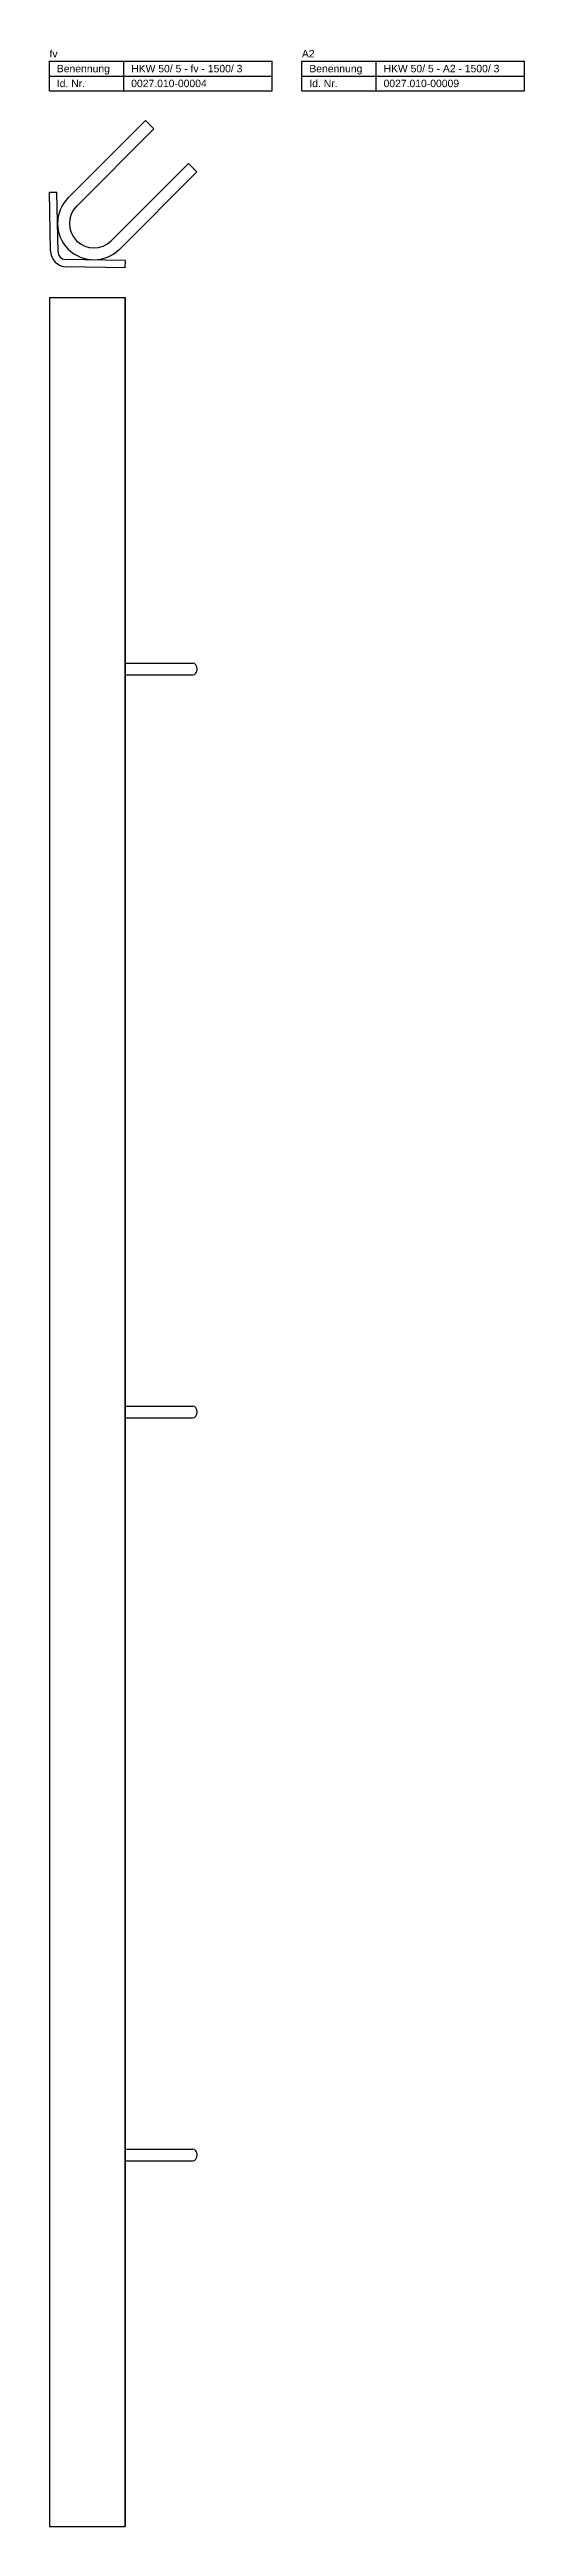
# Model space of a CAD drawing. Header units: millimetres. Extents: x 1092 to 2892, y 407 to 2574.
# Drawn here: x 2202 to 2522, y 907 to 2574 of the extents above; entities that cross this region are included whole.
import ezdxf

# ---------------------------------------------------------------- set-up
doc = ezdxf.new("R2010")
doc.units = ezdxf.units.MM
doc.header["$LTSCALE"] = 5
doc.layers.add('HALFEN', color=2, linetype='CONTINUOUS')
doc.styles.add('ARIAL50', font='ARIAL.TTF', dxfattribs={"height": 5})

msp = doc.modelspace()

# ---------------------------------------------------------------- texts
at = {"layer": 'HALFEN', "style": 'ARIAL50'}
for s, p in [('fv', (2202.3, 2568.7)), ('A2', (2372.3, 2568.7)), ('Benennung', (2207.2, 2558.7)), ('Id. Nr.', (2207.2, 2548.7)), ('0027.010-00004', (2257.3, 2548.7)), ('HKW 50/ 5 - fv - 1500/ 3', (2257.3, 2558.7)), ('Benennung', (2377.3, 2558.7)), ('Id. Nr.', (2377.3, 2548.7)), ('0027.010-00009', (2427.3, 2548.7)), ('HKW 50/ 5 - A2 - 1500/ 3', (2427.3, 2558.7))]:
    msp.add_text(s, height=5, dxfattribs=at).set_placement(p)

# ---------------------------------------------------------------- linework, layer by layer
at = {"layer": 'HALFEN'}
for p, q in [((2202.3, 2566.2), (2352.3, 2566.2)), ((2202.3, 2546.2), (2202.3, 2566.2)), ((2202.3, 2556.2), (2352.3, 2556.2)), ((2252.3, 2546.2), (2252.3, 2566.2)), ((2352.3, 2546.2), (2352.3, 2566.2)), ((2372.3, 2566.2), (2522.3, 2566.2)), ((2372.3, 2546.2), (2372.3, 2566.2)), ((2372.3, 2556.2), (2522.3, 2556.2)), ((2422.3, 2546.2), (2422.3, 2566.2)), ((2522.3, 2546.2), (2522.3, 2566.2)), ((2202.3, 2546.2), (2352.3, 2546.2)), ((2372.3, 2546.2), (2522.3, 2546.2)), ((2214.9, 2474.3), (2266.9, 2526.2)), ((2220.6, 2468.6), (2272.5, 2520.6)), ((2272.5, 2520.6), (2266.9, 2526.2)), ((2243.9, 2445.3), (2295.9, 2497.3)), ((2249.6, 2439.6), (2301.5, 2491.6)), ((2301.5, 2491.6), (2295.9, 2497.3)), ((2202.9, 2438.6), (2202.3, 2478)), ((2202.3, 2478), (2207.2, 2478)), ((2208, 2437.7), (2207.2, 2478)), ((2253.2, 2432.1), (2212.9, 2432.8)), ((2253.1, 2427.1), (2213.7, 2427.8)), ((2253.2, 2432.1), (2253.1, 2427.1)), ((2202.3, 2407.1), (2202.3, 907.1)), ((2202.3, 2407.1), (2253.2, 2407.1)), ((2253.1, 2407.1), (2253.1, 907.1)), ((2253.2, 2407.1), (2253.2, 907.1)), ((2253.2, 2161.1), (2298.8, 2161.1)), ((2253.2, 2153.1), (2298.8, 2153.1)), ((2253.2, 1661.1), (2298.8, 1661.1)), ((2253.2, 1653.1), (2298.8, 1653.1)), ((2253.2, 1161.1), (2298.8, 1161.1)), ((2253.2, 1153.1), (2298.8, 1153.1)), ((2202.3, 907.1), (2253.2, 907.1))]:
    msp.add_line(p, q, dxfattribs=at)
for centre, radius, start, end in [((2232.2, 2457), 24.5, 135, 315), ((2232.2, 2457), 16.5, 135, 315), ((2213.9, 2438.8), 11, 181, 269), ((2213, 2437.8), 5, 181, 269)]:
    msp.add_arc(centre, radius, start, end, dxfattribs=at)
for centre in [(2298.8, 2157.1), (2298.8, 1657.1), (2298.8, 1157.1)]:
    msp.add_ellipse(centre, major_axis=(0, 4), ratio=0.707107, start_param=3.141593, end_param=6.283185, dxfattribs=at)

msp.set_redraw_order([(e.dxf.handle, doc.entitydb.next_handle()) for e in msp.query("TEXT MTEXT ATTDEF DIMENSION ARC_DIMENSION")])  # texts and dimensions are drawn at this point

doc.saveas('drawing.dxf')
